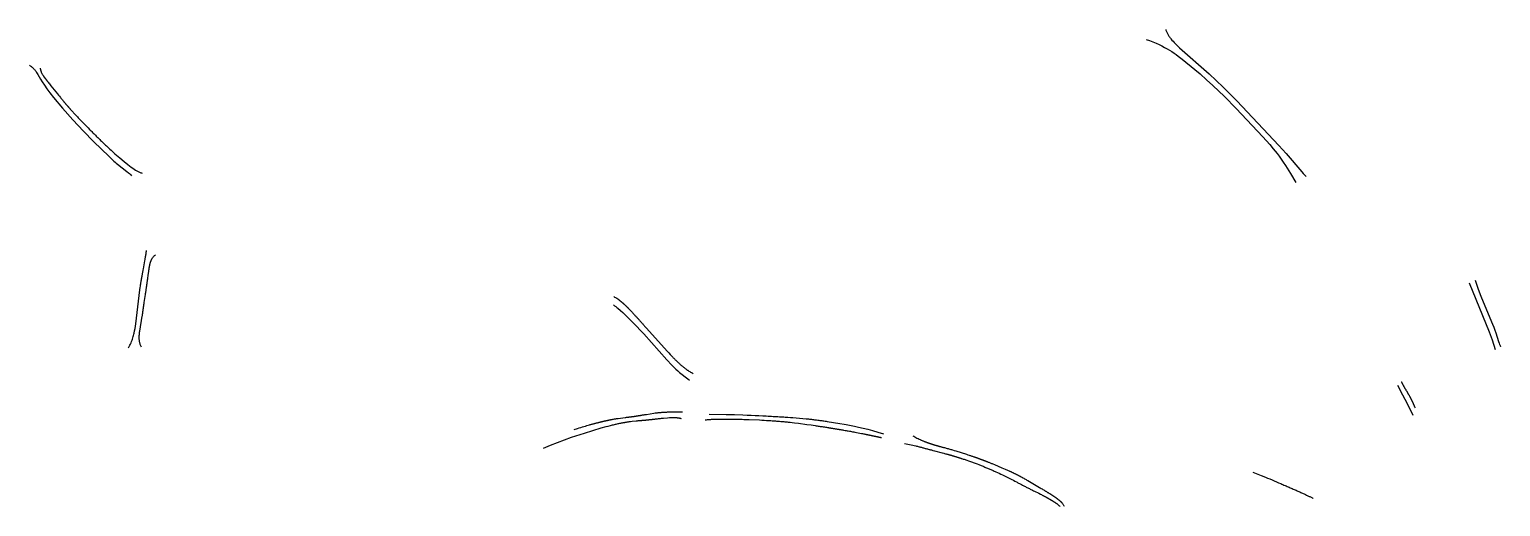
# Model space of a CAD drawing. Header units: metres. Extents: x 653 to 1977, y 530 to 958.
import ezdxf

# ---------------------------------------------------------------- set-up
doc = ezdxf.new("R2010")
doc.units = ezdxf.units.M
doc.layers.add('road2', color=15, linetype='Continuous', true_color=0xbf3f3f)

msp = doc.modelspace()

# ---------------------------------------------------------------- linework, layer by layer
at = {"layer": 'road2'}
for points in [[(1675.2, 958.2), (1675.3, 957.9), (1675.4, 957.6), (1675.6, 957), (1675.8, 956.4), (1676.1, 955.8), (1676.4, 955.2), (1676.7, 954.6), (1677, 954), (1677.4, 953.4), (1677.7, 952.8), (1678.1, 952.2), (1678.5, 951.6), (1678.9, 951), (1679.4, 950.5), (1679.8, 949.9), (1680.8, 948.7), (1681.8, 947.6), (1682.9, 946.4), (1684, 945.3), (1685.2, 944.1), (1687.6, 941.8), (1714.3, 918.4), (1720.6, 912.5), (1726.9, 906.4), (1739.2, 894), (1776.9, 854.1), (1783.6, 846.7), (1797.6, 830.3), (1799, 828.8), (1800.4, 827.4), (1801, 826.8), (1801.6, 826.2)], [(1657.5, 949.3), (1660.7, 948.2), (1663.7, 947), (1666.6, 945.8), (1669.3, 944.6), (1671.8, 943.4), (1674.2, 942.1), (1676.5, 940.9), (1678.7, 939.6), (1680.8, 938.3), (1682.8, 936.9), (1684.7, 935.6), (1686.5, 934.3), (1690, 931.6), (1693.4, 928.9), (1706.1, 918.3), (1712, 913.1), (1717.6, 908), (1728, 898), (1738.5, 887.3), (1762.6, 861.7), (1768.8, 854.9), (1772, 851.1), (1773.7, 849), (1775.4, 846.8), (1777.2, 844.4), (1779.1, 841.8), (1781, 839), (1783, 835.9), (1787.4, 828.9), (1792.2, 820.7)], [(652.5, 926), (653.2, 925.6), (653.8, 925.1), (654.3, 924.8), (654.8, 924.4), (655.3, 924), (655.8, 923.6), (656.2, 923.2), (656.6, 922.8), (656.9, 922.4), (657.3, 922), (657.6, 921.6), (657.9, 921.2), (658.2, 920.8), (658.5, 920.4), (659, 919.6), (660.1, 917.8), (662.5, 913.6), (664.1, 911.1), (666, 908.3), (668.3, 905), (671, 901.3), (674.3, 897.1), (682.4, 887.4), (691.6, 876.9), (701.1, 866.8), (710.2, 857.7), (724.3, 844), (728.6, 840), (729.6, 839.1), (730.6, 838.2), (731.7, 837.3), (740.3, 830.7), (741.8, 829.4), (742.5, 828.8), (743.2, 828.1), (743.8, 827.5), (744.4, 826.8)], [(1948.2, 730.6), (1966.2, 686.5), (1968.9, 679.3), (1971.8, 670.7)], [(1953.7, 732.9), (1956.4, 724.8), (1958.7, 718.5), (1960.8, 713.4), (1969.3, 693.5), (1970.5, 690.6), (1971.4, 688), (1972.3, 685.5), (1974.8, 677.7), (1975.3, 676.4), (1975.7, 675.3), (1975.9, 674.8), (1976.1, 674.3), (1976.2, 674.1), (1976.3, 673.8), (1976.4, 673.6), (1976.5, 673.4)], [(1178.2, 710.7), (1179.2, 710), (1180.2, 709.3), (1181.2, 708.5), (1182.2, 707.7), (1184.4, 705.8), (1186.6, 703.8), (1191.2, 699.4), (1196, 694.7), (1205.4, 684.6), (1226.3, 661.3), (1230.7, 656.6), (1232.6, 654.7), (1234.4, 653), (1236.1, 651.5), (1237.6, 650.1), (1245.1, 644.3), (1246.5, 643)], [(1883.7, 638.6), (1888.4, 630), (1892.5, 622), (1897.7, 611.6)]]:
    msp.add_lwpolyline(points, dxfattribs=at)
at = {"layer": 'road2', "extrusion": (0.47835, 0.862663, 0.164296)}
msp.add_lwpolyline([(-1267, -191.9), (-1267.6, -191.9), (-1268.2, -191.9), (-1268.8, -192), (-1269.4, -192), (-1270, -192.1), (-1270.6, -192.2), (-1271.2, -192.3), (-1271.9, -192.4), (-1272.5, -192.5), (-1273.2, -192.6), (-1273.8, -192.8), (-1274.5, -193), (-1275.9, -193.4), (-1277.3, -193.8), (-1278.7, -194.3), (-1280.2, -194.9), (-1281.6, -195.5), (-1283.2, -196.2), (-1284.7, -196.9), (-1286.3, -197.7), (-1288, -198.6), (-1289.6, -199.5), (-1293.1, -201.6), (-1296.6, -203.8), (-1300.3, -206.3), (-1304.1, -209.1), (-1308.1, -212.1), (-1312.2, -215.3), (-1316.4, -218.7), (-1320.8, -222.4)], dxfattribs=at)
at = {"layer": 'road2'}
for points in [[(662.1, 923.4, 30.1), (662.2, 923.3, 30.1), (662.2, 923.3, 30.1), (662.2, 923.2, 30.1), (662.2, 923.2, 30.1), (662.2, 923.1, 30.1), (662.2, 923.1, 30.1), (662.2, 923, 30.1), (662.2, 923, 30.1), (662.3, 922.9, 30.1), (662.3, 922.9, 30.1), (662.3, 922.9, 30), (662.3, 922.8, 30), (662.3, 922.8, 30), (662.3, 922.7, 30), (662.3, 922.7, 30), (662.3, 922.6, 30), (662.3, 922.6, 29.9), (662.4, 922.6, 29.9), (662.4, 922.5, 29.9), (662.4, 922.5, 29.9), (662.4, 922.4, 29.8), (662.4, 922.4, 29.8), (662.4, 922.4, 29.8), (662.4, 922.3, 29.7), (662.4, 922.3, 29.7), (662.4, 922.2, 29.7), (662.5, 922.2, 29.7), (662.5, 922.1, 29.6), (662.5, 922.1, 29.6), (662.5, 922.1, 29.5), (662.5, 922, 29.5), (662.5, 921.9, 29.4), (662.6, 921.8, 29.3), (662.6, 921.8, 29.2), (662.6, 921.7, 29.1), (662.6, 921.6, 29), (662.6, 921.5, 28.9), (662.7, 921.5, 28.8), (662.7, 921.4, 28.7), (662.7, 921.3, 28.6), (662.7, 921.2, 28.5), (662.8, 921.1, 28.2), (662.8, 921, 28), (662.9, 920.8, 27.7), (662.9, 920.7, 27.5), (663, 920.6, 27.2), (663, 920.4, 26.9), (663, 920.3, 26.6), (663.1, 920.1, 25.9), (663.2, 919.8, 25.2), (663.4, 919.4, 23.8), (663.6, 918.9, 22.3), (664, 918.1, 19.2), (664.3, 917.7, 17.7), (664.5, 917.3, 16.4), (664.7, 917.1, 15.7), (664.8, 916.9, 15.1), (664.9, 916.8, 14.8), (665, 916.7, 14.5), (665, 916.6, 14.3), (665.1, 916.5, 14), (665.2, 916.4, 13.8), (665.3, 916.2, 13.6), (665.3, 916.2, 13.5), (665.3, 916.1, 13.4), (665.4, 916.1, 13.3), (665.4, 916, 13.2), (665.5, 916, 13.1), (665.5, 915.9, 13), (665.6, 915.8, 12.9), (665.6, 915.8, 12.8), (665.6, 915.7, 12.7), (665.7, 915.7, 12.7), (665.7, 915.7, 12.7), (665.7, 915.6, 12.6), (665.7, 915.6, 12.6), (665.7, 915.6, 12.6), (665.8, 915.6, 12.6), (665.8, 915.5, 12.5), (665.8, 915.5, 12.5), (665.8, 915.5, 12.5), (665.9, 915.4, 12.4), (665.9, 915.4, 12.4), (665.9, 915.4, 12.4), (665.9, 915.3, 12.4), (666, 915.3, 12.4), (666, 915.3, 12.3), (666, 915.2, 12.3), (666, 915.2, 12.3), (666, 915.2, 12.3), (666.1, 915.2, 12.3), (666.1, 915.1, 12.3), (666.1, 915.1, 12.2), (666.1, 915.1, 12.2), (666.2, 915, 12.2), (666.2, 915, 12.2), (666.2, 915, 12.2), (666.2, 914.9, 12.2), (666.3, 914.9, 12.2), (666.3, 914.9, 12.2), (666.3, 914.8, 12.2), (666.3, 914.8, 12.2), (666.4, 914.8, 12.2), (666.4, 914.7, 12.2), (666.4, 914.7, 12.2), (666.4, 914.7, 12.2), (666.5, 914.6, 12.2), (666.5, 914.6, 12.2), (666.5, 914.6, 12.2), (666.5, 914.5, 12.2), (666.6, 914.5, 12.2), (666.6, 914.5, 12.2), (666.6, 914.4, 12.2), (666.6, 914.4, 12.2), (666.7, 914.4, 12.2), (666.7, 914.3, 12.2), (666.7, 914.3, 12.2), (666.7, 914.3, 12.3), (666.8, 914.2, 12.3), (666.8, 914.2, 12.3), (666.8, 914.2, 12.3), (666.8, 914.1, 12.3), (666.9, 914.1, 12.3), (666.9, 914, 12.4), (667, 914, 12.4), (667, 913.9, 12.4), (667.1, 913.8, 12.5), (667.1, 913.8, 12.5), (667.2, 913.7, 12.6), (667.2, 913.6, 12.7), (667.3, 913.5, 12.7), (667.3, 913.5, 12.8), (667.4, 913.4, 12.9), (667.5, 913.3, 12.9), (667.5, 913.2, 13), (667.6, 913.2, 13.1), (667.6, 913.1, 13.2), (667.8, 912.9, 13.4), (667.9, 912.8, 13.6), (668, 912.6, 13.8), (668.1, 912.5, 14), (668.3, 912.3, 14.3), (668.4, 912.1, 14.5), (668.6, 911.8, 15.1), (668.9, 911.5, 15.7), (669.2, 911.1, 16.3), (669.5, 910.8, 17), (670, 910.1, 18.5), (670.6, 909.3, 20.2), (671.9, 907.7, 24), (677.8, 900.3, 43), (678.6, 899.3, 45.5), (679.5, 898.2, 47.8), (680.4, 897.1, 50.1), (680.8, 896.6, 51.2), (681.3, 896, 52.3), (681.7, 895.5, 53.3), (682.2, 894.9, 54.3), (682.7, 894.4, 55.3), (683.1, 893.8, 56.2), (683.4, 893.5, 56.6), (683.6, 893.2, 57), (683.9, 892.9, 57.4), (684.1, 892.6, 57.8), (684.4, 892.3, 58.2), (684.6, 892, 58.5), (684.9, 891.7, 58.8), (685.1, 891.5, 59.2), (685.4, 891.2, 59.5), (685.6, 890.9, 59.8), (685.9, 890.6, 60), (686.1, 890.3, 60.3), (686.3, 890.1, 60.4), (686.4, 890, 60.5), (686.5, 889.8, 60.7), (686.7, 889.7, 60.8), (686.8, 889.5, 60.9), (686.9, 889.4, 61), (687, 889.2, 61.1), (687.2, 889.1, 61.1), (687.3, 888.9, 61.2), (687.4, 888.8, 61.3), (687.6, 888.6, 61.4), (687.7, 888.4, 61.5), (687.8, 888.3, 61.5), (688, 888.1, 61.6), (688.1, 888, 61.6), (688.3, 887.8, 61.7), (688.4, 887.7, 61.7), (688.5, 887.5, 61.8), (688.7, 887.4, 61.8), (688.8, 887.2, 61.8), (688.9, 887.1, 61.8), (689.1, 886.9, 61.8), (689.2, 886.8, 61.9), (689.3, 886.6, 61.9), (689.5, 886.4, 61.9), (689.6, 886.3, 61.8), (689.8, 886.1, 61.8), (689.9, 886, 61.8), (690, 885.8, 61.8), (690.2, 885.7, 61.8), (690.3, 885.5, 61.7), (690.5, 885.3, 61.7), (690.6, 885.2, 61.6), (690.8, 885, 61.6), (690.9, 884.9, 61.5), (691, 884.7, 61.5), (691.2, 884.6, 61.4), (691.3, 884.4, 61.3), (691.5, 884.2, 61.2), (691.6, 884.1, 61.2), (691.8, 883.9, 61.1), (691.9, 883.8, 61), (692.2, 883.4, 60.8), (692.5, 883.1, 60.6), (692.8, 882.8, 60.3), (693.1, 882.5, 60.1), (693.4, 882.2, 59.8), (693.7, 881.8, 59.5), (694, 881.5, 59.3), (694.3, 881.2, 58.9), (694.6, 880.9, 58.6), (695.2, 880.2, 57.9), (695.8, 879.6, 57.2), (696.4, 878.9, 56.4), (697, 878.3, 55.6), (697.6, 877.6, 54.7), (698.9, 876.3, 52.9), (705.4, 869.7, 43.2), (706.7, 868.4, 41.4), (707.3, 867.7, 40.5), (708, 867, 39.6), (708.7, 866.4, 38.8), (709.3, 865.7, 38.1), (710, 865.1, 37.3), (710.7, 864.4, 36.7), (711.3, 863.8, 36), (712, 863.1, 35.4), (712.6, 862.5, 34.9), (713.3, 861.8, 34.4), (714, 861.2, 33.9), (714.6, 860.5, 33.5), (715.3, 859.9, 33.1), (715.9, 859.3, 32.7), (716.6, 858.6, 32.4), (717.3, 858, 32.1), (717.9, 857.4, 31.8), (718.6, 856.8, 31.5), (719.2, 856.1, 31.3), (719.8, 855.5, 31.1), (720.5, 854.9, 30.9), (721.1, 854.3, 30.8), (721.8, 853.7, 30.7), (722.4, 853.1, 30.5), (723, 852.6, 30.4), (723.6, 852, 30.4), (724.9, 850.8, 30.2), (726.1, 849.7, 30.2), (729.5, 846.6, 30.1), (733.8, 842.8, 30.1), (737.7, 839.5, 30.1), (741.1, 836.8, 30.1), (742.7, 835.6, 30.1), (744.1, 834.5, 30.1), (745.5, 833.5, 30.1), (746.8, 832.7, 30.1), (748, 831.9, 30.1), (748.6, 831.5, 30.1), (749.2, 831.2, 30.1), (749.8, 830.9, 30.1), (750.4, 830.6, 30.1), (750.9, 830.3, 30.1), (751.5, 830, 30.1), (752.1, 829.8, 30.1), (752.7, 829.5, 30.1), (753.3, 829.3, 30.1), (754, 829.1, 30.1)], [(741.7, 672.2, 30.1), (742.4, 673.4, 30.1), (743, 674.5, 30.1), (743.5, 675.6, 30.1), (744, 676.8, 30.1), (744.5, 677.9, 30.1), (744.9, 678.9, 30.1), (745.3, 680, 30.1), (745.6, 681.1, 30.1), (746, 682.2, 30.1), (746.3, 683.2, 30.1), (746.5, 684.3, 30.1), (746.8, 685.3, 30.1), (747.2, 687.4, 30.1), (747.6, 689.5, 30.1), (748.2, 693.7, 30.1), (751.9, 724.4, 30.1), (752.2, 726.4, 30.1), (752.4, 727.5, 30.1), (752.4, 728, 30), (752.5, 728.5, 30), (752.6, 729, 30), (752.7, 729.5, 29.9), (752.8, 730, 29.8), (752.8, 730.5, 29.7), (752.9, 731, 29.6), (753, 731.5, 29.5), (753.1, 731.7, 29.4), (753.1, 732, 29.3), (753.1, 732.2, 29.3), (753.2, 732.5, 29.2), (753.2, 732.7, 29.1), (753.3, 733, 29), (753.3, 733.2, 28.9), (753.4, 733.5, 28.8), (753.4, 733.7, 28.7), (753.4, 734, 28.5), (753.5, 734.2, 28.4), (753.5, 734.5, 28.3), (753.6, 734.7, 28.1), (753.6, 735, 28), (753.7, 735.2, 27.8), (753.7, 735.5, 27.7), (753.8, 735.7, 27.5), (753.8, 736, 27.3), (753.9, 736.3, 27.1), (753.9, 736.5, 26.9), (754, 736.8, 26.7), (754, 737, 26.5), (754.1, 737.6, 26.1), (754.2, 738.1, 25.6), (754.3, 738.6, 25.1), (754.4, 739.2, 24.5), (754.5, 739.7, 23.9), (754.6, 740.2, 23.3), (754.7, 740.8, 22.6), (754.8, 741.4, 21.9), (754.9, 741.9, 21.1), (755.1, 743.1, 19.5), (756.4, 750.2, 8.5), (756.6, 751.4, 6.8), (756.7, 752, 5.9), (756.8, 752.6, 5.2), (756.9, 753.2, 4.4), (757, 753.8, 3.7), (757.1, 754.1, 3.4), (757.1, 754.4, 3.1), (757.2, 754.7, 2.8), (757.2, 755, 2.5), (757.3, 755.2, 2.2), (757.3, 755.5, 1.9), (757.4, 755.8, 1.7), (757.4, 756.1, 1.4), (757.5, 756.4, 1.2), (757.5, 756.6, 1.1), (757.5, 756.7, 1), (757.5, 756.8, 0.9), (757.6, 757, 0.8), (757.6, 757.1, 0.7), (757.6, 757.3, 0.7), (757.6, 757.4, 0.6), (757.6, 757.6, 0.5), (757.7, 757.7, 0.4), (757.7, 757.8, 0.4), (757.7, 758, 0.3), (757.7, 758.1, 0.3), (757.7, 758.3, 0.2), (757.8, 758.4, 0.2), (757.8, 758.6, 0.1), (757.8, 758.7, 0.1), (757.8, 758.8, 0.1), (757.8, 758.9, 0.1), (757.8, 759, 0), (757.9, 759, 0), (757.9, 759.1, 0), (757.9, 759.2, 0), (757.9, 759.3, 0), (757.9, 759.3, 0), (757.9, 759.4, 0), (757.9, 759.5, 0), (757.9, 759.5, 0)], [(753.4, 672.7, 30.1), (753.1, 673.3, 30.1), (752.8, 674, 30.1), (752.5, 674.6, 30.1), (752.3, 675.2, 30.1), (752.1, 675.8, 30.1), (752, 676.4, 30.1), (751.8, 676.9, 30.1), (751.7, 677.5, 30.1), (751.6, 678, 30.1), (751.5, 678.5, 30.1), (751.5, 679, 30.1), (751.4, 679.5, 30.1), (751.4, 679.9, 30.1), (751.4, 680.4, 30.1), (751.3, 680.9, 30.1), (751.3, 681.3, 30.1), (751.3, 682.3, 30.1), (751.4, 683.2, 30.1), (751.5, 684.2, 30.1), (751.6, 685.1, 30.1), (751.7, 686.1, 30.1), (751.8, 687.2, 30.1), (754.1, 700.5, 30.1), (754.2, 701.1, 30.1), (754.2, 701.4, 30.1), (754.3, 701.8, 30), (754.3, 702.1, 30), (754.4, 702.4, 30), (754.4, 702.8, 29.9), (754.5, 703.1, 29.9), (754.5, 703.4, 29.8), (754.6, 703.8, 29.7), (754.6, 704.1, 29.6), (754.6, 704.3, 29.6), (754.7, 704.4, 29.5), (754.7, 704.6, 29.4), (754.7, 704.8, 29.4), (754.7, 705, 29.3), (754.7, 705.1, 29.2), (754.8, 705.3, 29.2), (754.8, 705.5, 29.1), (754.8, 705.7, 29), (754.8, 705.8, 28.9), (754.9, 706, 28.8), (754.9, 706.2, 28.7), (754.9, 706.4, 28.6), (754.9, 706.5, 28.5), (755, 706.7, 28.4), (755, 706.9, 28.3), (755, 707.1, 28.1), (755.1, 707.3, 28), (755.1, 707.6, 27.7), (755.2, 708, 27.4), (755.2, 708.4, 27.1), (755.3, 708.8, 26.8), (755.3, 709.2, 26.4), (755.4, 709.5, 26), (755.4, 709.9, 25.6), (755.5, 710.3, 25.1), (755.6, 710.7, 24.6), (755.6, 711.1, 24.1), (755.7, 712, 23), (755.9, 712.8, 21.8), (757, 720.1, 10.9), (757.1, 721, 9.6), (757.2, 721.9, 8.3), (757.4, 722.9, 7.1), (757.5, 723.4, 6.6), (757.5, 723.8, 6), (757.6, 724.3, 5.5), (757.7, 724.8, 5), (757.7, 725.3, 4.6), (757.8, 725.7, 4.1), (757.9, 726.2, 3.7), (757.9, 726.7, 3.4), (758, 727.2, 3), (758, 727.4, 2.9), (758.1, 727.7, 2.7), (758.1, 727.9, 2.5), (758.1, 728.1, 2.4), (758.2, 728.4, 2.3), (758.2, 728.6, 2.1), (758.2, 728.8, 2), (758.3, 729.1, 1.9), (758.3, 729.3, 1.7), (758.4, 729.6, 1.6), (758.4, 729.8, 1.5), (758.4, 730, 1.4), (758.5, 730.5, 1.2), (758.6, 731, 1.1), (758.6, 731.5, 0.9), (758.7, 732, 0.8), (758.8, 732.5, 0.6), (758.8, 733, 0.5), (758.9, 733.5, 0.4), (759, 733.9, 0.3), (759, 734.4, 0.3), (759.1, 734.9, 0.2), (759.2, 735.4, 0.2), (759.3, 736.5, 0.1), (759.5, 737.5, 0), (759.9, 740.6, 0), (760, 741.7, 0), (760.1, 742.2, 0), (760.2, 742.5, 0), (760.2, 742.8, 0.1), (760.2, 743, 0.1), (760.3, 743.3, 0.1), (760.3, 743.6, 0.2), (760.4, 743.8, 0.2), (760.4, 744.1, 0.3), (760.4, 744.4, 0.3), (760.5, 744.7, 0.4), (760.5, 744.8, 0.4), (760.5, 744.9, 0.5), (760.6, 745.1, 0.5), (760.6, 745.2, 0.6), (760.6, 745.3, 0.6), (760.6, 745.5, 0.7), (760.7, 745.6, 0.7), (760.7, 745.7, 0.8), (760.7, 745.9, 0.9), (760.8, 746, 0.9), (760.8, 746.1, 1), (760.8, 746.3, 1.1), (760.8, 746.4, 1.1), (760.9, 746.5, 1.2), (760.9, 746.7, 1.3), (760.9, 746.8, 1.4), (761, 746.9, 1.5), (761, 747.1, 1.6), (761, 747.2, 1.7), (761, 747.3, 1.8), (761.1, 747.5, 1.9), (761.1, 747.6, 2), (761.1, 747.7, 2.1), (761.2, 747.9, 2.3), (761.2, 748, 2.4), (761.3, 748.1, 2.5), (761.3, 748.2, 2.7), (761.3, 748.4, 2.8), (761.4, 748.5, 2.9), (761.4, 748.6, 3.1), (761.5, 748.9, 3.4), (761.6, 749.1, 3.8), (761.6, 749.4, 4.1), (761.7, 749.6, 4.5), (761.8, 749.9, 4.9), (761.9, 750.1, 5.4), (762, 750.4, 5.8), (762.1, 750.6, 6.3), (762.2, 750.8, 6.8), (762.3, 751.1, 7.4), (762.4, 751.3, 7.9), (762.5, 751.5, 8.5), (762.6, 751.8, 9.1), (762.7, 752, 9.8), (763, 752.4, 11.2), (763.2, 752.9, 12.7), (763.5, 753.3, 14.4), (763.8, 753.7, 16.2), (764.1, 754.1, 18.1), (764.4, 754.4, 20.2), (765.2, 755.1, 24.8), (765.9, 755.8, 30.1)], [(1178.6, 718.2, 30.1), (1179.2, 717.8, 27.4), (1179.9, 717.5, 25), (1180.5, 717.1, 22.8), (1180.8, 716.9, 21.8), (1181.1, 716.7, 20.8), (1181.4, 716.5, 19.9), (1181.7, 716.3, 19.1), (1182, 716.1, 18.3), (1182.3, 715.9, 17.6), (1182.6, 715.7, 16.9), (1182.9, 715.5, 16.3), (1183, 715.3, 16), (1183.2, 715.2, 15.7), (1183.3, 715.1, 15.4), (1183.4, 715, 15.2), (1183.6, 714.9, 14.9), (1183.7, 714.8, 14.7), (1183.9, 714.7, 14.5), (1184, 714.6, 14.3), (1184.2, 714.5, 14.1), (1184.3, 714.4, 13.9), (1184.4, 714.2, 13.7), (1184.6, 714.1, 13.5), (1184.7, 714, 13.4), (1184.9, 713.9, 13.2), (1184.9, 713.9, 13.1), (1185, 713.8, 13.1), (1185.1, 713.7, 13), (1185.1, 713.7, 12.9), (1185.2, 713.6, 12.9), (1185.3, 713.6, 12.8), (1185.4, 713.5, 12.8), (1185.4, 713.5, 12.7), (1185.5, 713.4, 12.7), (1185.6, 713.3, 12.6), (1185.6, 713.3, 12.6), (1185.7, 713.2, 12.5), (1185.8, 713.2, 12.5), (1185.8, 713.1, 12.4), (1185.9, 713, 12.4), (1186, 713, 12.4), (1186, 712.9, 12.3), (1186.1, 712.9, 12.3), (1186.2, 712.8, 12.3), (1186.3, 712.8, 12.2), (1186.3, 712.7, 12.2), (1186.4, 712.6, 12.2), (1186.5, 712.6, 12.2), (1186.5, 712.5, 12.2), (1186.6, 712.5, 12.2), (1186.7, 712.4, 12.1), (1186.7, 712.3, 12.1), (1186.8, 712.3, 12.1), (1186.9, 712.2, 12.1), (1186.9, 712.2, 12.1), (1187, 712.1, 12.1), (1187.1, 712, 12.1), (1187.1, 712, 12.1), (1187.2, 711.9, 12.1), (1187.3, 711.9, 12.1), (1187.3, 711.8, 12.1), (1187.4, 711.7, 12.1), (1187.5, 711.7, 12.1), (1187.5, 711.6, 12.1), (1187.6, 711.6, 12.2), (1187.7, 711.5, 12.2), (1187.7, 711.4, 12.2), (1187.8, 711.4, 12.2), (1187.9, 711.3, 12.2), (1187.9, 711.3, 12.3), (1188, 711.2, 12.3), (1188.1, 711.1, 12.3), (1188.3, 710.9, 12.4), (1188.4, 710.8, 12.5), (1188.5, 710.7, 12.5), (1188.7, 710.6, 12.6), (1188.8, 710.5, 12.7), (1188.9, 710.3, 12.8), (1189, 710.2, 12.9), (1189.2, 710.1, 13), (1189.3, 710, 13.1), (1189.4, 709.8, 13.2), (1189.6, 709.7, 13.3), (1189.7, 709.6, 13.5), (1189.9, 709.3, 13.7), (1190.2, 709.1, 14), (1190.5, 708.8, 14.3), (1190.7, 708.6, 14.6), (1191, 708.3, 14.9), (1191.2, 708.1, 15.3), (1191.4, 707.8, 15.6), (1191.9, 707.3, 16.4), (1192.9, 706.3, 17.9), (1195.3, 703.8, 21.9), (1195.7, 703.3, 22.6), (1196.2, 702.8, 23.3), (1196.6, 702.3, 23.9), (1197.1, 701.8, 24.5), (1197.5, 701.3, 25.1), (1198, 700.8, 25.6), (1198.4, 700.3, 26.1), (1198.9, 699.9, 26.5), (1199.1, 699.6, 26.7), (1199.3, 699.4, 26.9), (1199.5, 699.1, 27.1), (1199.8, 698.9, 27.3), (1200, 698.7, 27.5), (1200.2, 698.4, 27.7), (1200.4, 698.2, 27.8), (1200.6, 697.9, 28), (1200.8, 697.7, 28.1), (1201.1, 697.5, 28.3), (1201.3, 697.2, 28.4), (1201.5, 697, 28.5), (1201.9, 696.5, 28.8), (1202.3, 696, 29), (1202.8, 695.6, 29.2), (1203.2, 695.1, 29.3), (1203.6, 694.6, 29.5), (1204.1, 694.1, 29.6), (1204.5, 693.7, 29.7), (1204.9, 693.2, 29.8), (1205.3, 692.7, 29.9), (1205.8, 692.2, 30), (1206.2, 691.7, 30), (1207.1, 690.8, 30.1), (1207.9, 689.8, 30.1), (1226.5, 669.1, 30.1), (1227.9, 667.6, 30.1), (1229.2, 666.2, 30.1), (1229.9, 665.5, 30), (1230.6, 664.8, 29.9), (1231.3, 664, 29.8), (1231.7, 663.7, 29.7), (1232, 663.3, 29.7), (1232.4, 662.9, 29.6), (1232.7, 662.6, 29.5), (1233.1, 662.2, 29.3), (1233.5, 661.9, 29.2), (1233.8, 661.5, 29.1), (1234.2, 661.1, 28.9), (1234.6, 660.8, 28.7), (1234.9, 660.4, 28.5), (1235.3, 660.1, 28.3), (1235.7, 659.7, 28.1), (1236, 659.4, 27.9), (1236.4, 659, 27.6), (1236.8, 658.7, 27.3), (1237.2, 658.3, 27), (1237.5, 658, 26.7), (1237.9, 657.6, 26.4), (1238.3, 657.3, 26), (1238.6, 657, 25.6), (1239, 656.7, 25.2), (1239.4, 656.3, 24.8), (1239.8, 656, 24.3), (1240.2, 655.7, 23.8), (1240.5, 655.4, 23.3), (1240.9, 655.1, 22.8), (1241.3, 654.8, 22.2), (1241.7, 654.5, 21.6), (1242, 654.2, 21), (1242.4, 653.9, 20.3), (1242.8, 653.6, 19.7), (1243.2, 653.3, 18.9), (1243.5, 653, 18.2), (1243.9, 652.7, 17.4), (1244.3, 652.5, 16.6), (1244.6, 652.2, 15.8), (1245, 652, 14.9), (1245.4, 651.7, 14), (1245.8, 651.5, 13), (1246.1, 651.2, 12), (1246.9, 650.8, 9.9), (1247.6, 650.4, 7.7), (1248.3, 650, 5.3), (1249, 649.6, 2.7), (1249.8, 649.2, 0)], [(1887.2, 641.7, 0), (1887.3, 641.6, 0), (1887.3, 641.4, 0), (1887.4, 641.3, 0), (1887.5, 641.1, 0), (1887.6, 641, 0.1), (1887.7, 640.8, 0.1), (1887.7, 640.7, 0.1), (1887.8, 640.6, 0.2), (1887.9, 640.4, 0.2), (1887.9, 640.3, 0.3), (1888, 640.1, 0.3), (1888.1, 640, 0.4), (1888.2, 639.9, 0.4), (1888.2, 639.7, 0.5), (1888.3, 639.6, 0.6), (1888.4, 639.5, 0.7), (1888.5, 639.3, 0.7), (1888.5, 639.2, 0.8), (1888.6, 639.1, 0.9), (1888.7, 638.9, 1), (1888.7, 638.8, 1.1), (1888.8, 638.7, 1.2), (1888.9, 638.6, 1.3), (1888.9, 638.4, 1.4), (1889, 638.3, 1.6), (1889.1, 638.2, 1.7), (1889.1, 638.1, 1.8), (1889.2, 637.9, 1.9), (1889.3, 637.8, 2.1), (1889.3, 637.7, 2.2), (1889.5, 637.5, 2.5), (1889.6, 637.2, 2.8), (1889.7, 637, 3.1), (1889.9, 636.8, 3.4), (1890, 636.6, 3.7), (1890.1, 636.4, 4.1), (1890.2, 636.2, 4.4), (1890.3, 635.9, 4.8), (1890.5, 635.7, 5.2), (1890.7, 635.3, 5.9), (1890.9, 635, 6.8), (1891.2, 634.6, 7.6), (1891.4, 634.2, 8.5), (1891.8, 633.5, 10.3), (1893.8, 630.2, 19.5), (1894.2, 629.5, 21.1), (1894.4, 629.2, 21.9), (1894.6, 628.8, 22.6), (1894.8, 628.5, 23.3), (1894.9, 628.1, 23.9), (1895, 628, 24.2), (1895.1, 627.8, 24.5), (1895.2, 627.6, 24.8), (1895.3, 627.4, 25.1), (1895.4, 627.2, 25.3), (1895.5, 627.1, 25.6), (1895.6, 626.9, 25.8), (1895.7, 626.7, 26.1), (1895.8, 626.5, 26.3), (1895.9, 626.3, 26.5), (1896, 626.1, 26.7), (1896.1, 626, 26.9), (1896.1, 625.8, 27.1), (1896.2, 625.6, 27.3), (1896.3, 625.4, 27.5), (1896.4, 625.2, 27.7), (1896.5, 625, 27.8), (1896.6, 624.9, 28), (1896.7, 624.7, 28.1), (1896.8, 624.5, 28.3), (1896.9, 624.3, 28.4), (1896.9, 624.1, 28.5), (1897, 623.9, 28.7), (1897.1, 623.8, 28.8), (1897.2, 623.6, 28.9), (1897.3, 623.4, 29), (1897.4, 623.2, 29.1), (1897.4, 623, 29.2), (1897.5, 622.9, 29.3), (1897.6, 622.7, 29.3), (1897.7, 622.5, 29.4), (1897.8, 622.3, 29.5), (1897.9, 622.2, 29.6), (1897.9, 622, 29.6), (1898, 621.8, 29.7), (1898.1, 621.6, 29.7), (1898.2, 621.5, 29.8), (1898.2, 621.3, 29.8), (1898.4, 621, 29.9), (1898.5, 620.7, 30), (1898.7, 620.3, 30), (1898.8, 620, 30), (1898.9, 619.7, 30.1), (1899, 619.5, 30.1), (1899.2, 619.2, 30.1), (1899.4, 618.7, 30.1), (1899.6, 618.2, 30.1)], [(1115.1, 582, 30.1), (1121.4, 584.7, 30.1), (1127.8, 587.2, 30.1), (1140.3, 591.8, 30.1), (1152, 595.6, 30.1), (1167.2, 600.2, 30.1), (1171.5, 601.4, 30), (1173.5, 601.9, 30), (1175.4, 602.4, 29.9), (1177.2, 602.9, 29.7), (1178.1, 603.1, 29.6), (1179, 603.3, 29.5), (1179.9, 603.5, 29.4), (1180.7, 603.7, 29.2), (1181.5, 603.9, 29.1), (1182.3, 604.1, 28.9), (1183.1, 604.2, 28.7), (1183.9, 604.4, 28.5), (1184.7, 604.6, 28.3), (1185.4, 604.7, 28), (1186.2, 604.8, 27.7), (1186.9, 605, 27.4), (1187.6, 605.1, 27.1), (1188, 605.2, 26.9), (1188.3, 605.2, 26.8), (1188.7, 605.3, 26.6), (1189, 605.4, 26.4), (1189.3, 605.4, 26.2), (1189.7, 605.5, 26), (1190, 605.5, 25.8), (1190.4, 605.6, 25.6), (1190.7, 605.6, 25.3), (1191, 605.7, 25.1), (1191.7, 605.8, 24.6), (1192.3, 605.9, 24.1), (1193, 606, 23.6), (1193.6, 606, 23), (1194.9, 606.2, 21.9), (1198.6, 606.6, 18.3), (1199.9, 606.7, 17.1), (1200.5, 606.8, 16.5), (1201.1, 606.8, 16), (1201.8, 606.9, 15.5), (1202.4, 606.9, 15), (1202.7, 607, 14.8), (1203.1, 607, 14.5), (1203.4, 607, 14.3), (1203.7, 607, 14.1), (1204.1, 607.1, 13.9), (1204.4, 607.1, 13.7), (1204.7, 607.1, 13.5), (1205.1, 607.2, 13.3), (1205.4, 607.2, 13.2), (1205.8, 607.2, 13), (1206.1, 607.2, 12.9), (1206.5, 607.3, 12.7), (1206.8, 607.3, 12.6), (1207.2, 607.3, 12.5), (1207.4, 607.4, 12.5), (1207.5, 607.4, 12.4), (1207.7, 607.4, 12.4), (1207.9, 607.4, 12.3), (1208.1, 607.4, 12.3), (1208.3, 607.4, 12.3), (1208.4, 607.5, 12.3), (1208.6, 607.5, 12.2), (1208.8, 607.5, 12.2), (1209, 607.5, 12.2), (1209.2, 607.5, 12.2), (1209.4, 607.6, 12.2), (1209.6, 607.6, 12.2), (1209.8, 607.6, 12.2), (1209.9, 607.6, 12.2), (1210.1, 607.6, 12.2), (1210.3, 607.7, 12.2), (1210.5, 607.7, 12.2), (1210.7, 607.7, 12.2), (1210.9, 607.7, 12.2), (1211.1, 607.7, 12.2), (1211.3, 607.8, 12.3), (1211.5, 607.8, 12.3), (1211.7, 607.8, 12.4), (1211.9, 607.8, 12.4), (1212.1, 607.8, 12.4), (1212.3, 607.9, 12.5), (1212.5, 607.9, 12.6), (1212.7, 607.9, 12.6), (1212.9, 607.9, 12.7), (1213.4, 608, 12.8), (1213.8, 608, 13), (1214.2, 608.1, 13.2), (1214.6, 608.1, 13.4), (1215.1, 608.2, 13.6), (1215.5, 608.2, 13.8), (1215.9, 608.3, 14), (1216.4, 608.3, 14.3), (1216.8, 608.4, 14.5), (1217.7, 608.5, 15.1), (1218.6, 608.6, 15.7), (1219.6, 608.7, 16.4), (1220.5, 608.8, 17), (1221.4, 608.9, 17.7), (1223.2, 609.1, 19.2), (1226.9, 609.4, 22.3), (1228.7, 609.5, 23.8), (1230.4, 609.6, 25.2), (1231.3, 609.6, 25.9), (1232.1, 609.6, 26.6), (1232.9, 609.6, 27.2), (1233.7, 609.6, 27.7), (1234.1, 609.5, 28), (1234.5, 609.5, 28.2), (1234.8, 609.5, 28.5), (1235.2, 609.5, 28.7), (1235.6, 609.4, 28.9), (1235.9, 609.4, 29.1), (1236.3, 609.3, 29.3), (1236.4, 609.3, 29.4), (1236.6, 609.3, 29.5), (1236.8, 609.3, 29.5), (1237, 609.2, 29.6), (1237.1, 609.2, 29.7), (1237.3, 609.2, 29.7), (1237.4, 609.2, 29.8), (1237.6, 609.1, 29.9), (1237.8, 609.1, 29.9), (1237.9, 609.1, 30), (1238.1, 609, 30), (1238.2, 609, 30), (1238.4, 608.9, 30.1), (1238.5, 608.9, 30.1), (1238.7, 608.9, 30.1), (1238.7, 608.8, 30.1), (1238.8, 608.8, 30.1), (1238.9, 608.8, 30.1), (1239, 608.8, 30.1), (1239, 608.8, 30.1), (1239.1, 608.7, 30.1)], [(1142.8, 598.9, 0), (1145.9, 599.8, 5.3), (1147.4, 600.3, 7.7), (1148.8, 600.7, 9.9), (1150.2, 601.1, 12), (1151.6, 601.5, 13.9), (1152.9, 601.9, 15.7), (1154.2, 602.3, 17.3), (1155.5, 602.6, 18.8), (1156.7, 603, 20.2), (1157.3, 603.2, 20.8), (1157.9, 603.3, 21.4), (1158.5, 603.5, 22), (1159, 603.6, 22.5), (1159.6, 603.8, 23), (1160.2, 603.9, 23.5), (1160.7, 604.1, 23.9), (1161.3, 604.2, 24.3), (1161.8, 604.4, 24.7), (1162.3, 604.5, 25.1), (1162.8, 604.7, 25.4), (1163.3, 604.8, 25.7), (1163.9, 604.9, 26), (1164.4, 605.1, 26.3), (1164.8, 605.2, 26.5), (1165.1, 605.2, 26.6), (1165.3, 605.3, 26.7), (1165.6, 605.4, 26.8), (1165.8, 605.4, 26.9), (1166, 605.5, 27), (1166.3, 605.5, 27.1), (1166.5, 605.6, 27.1), (1166.8, 605.7, 27.2), (1167, 605.7, 27.3), (1167.2, 605.8, 27.3), (1167.4, 605.8, 27.4), (1167.7, 605.9, 27.4), (1167.9, 605.9, 27.4), (1168.1, 606, 27.5), (1168.3, 606, 27.5), (1168.6, 606.1, 27.5), (1168.8, 606.2, 27.6), (1169, 606.2, 27.6), (1169.2, 606.3, 27.6), (1169.4, 606.3, 27.6), (1169.7, 606.4, 27.6), (1169.9, 606.4, 27.6), (1170.1, 606.5, 27.6), (1170.3, 606.5, 27.6), (1170.5, 606.6, 27.6), (1170.7, 606.6, 27.5), (1170.9, 606.6, 27.5), (1171.1, 606.7, 27.5), (1171.3, 606.7, 27.4), (1171.5, 606.8, 27.4), (1171.7, 606.8, 27.4), (1171.9, 606.9, 27.3), (1172.1, 606.9, 27.3), (1172.3, 607, 27.2), (1172.7, 607, 27.1), (1173.1, 607.1, 27), (1173.5, 607.2, 26.9), (1173.9, 607.3, 26.7), (1174.3, 607.4, 26.5), (1174.7, 607.4, 26.4), (1175, 607.5, 26.2), (1175.4, 607.6, 26), (1175.8, 607.7, 25.8), (1176.1, 607.7, 25.6), (1176.5, 607.8, 25.3), (1176.9, 607.9, 25.1), (1177.6, 608, 24.6), (1178.3, 608.1, 24.1), (1179, 608.3, 23.6), (1179.7, 608.4, 23), (1180.3, 608.5, 22.4), (1181, 608.6, 21.8), (1182.3, 608.8, 20.6), (1188.6, 609.6, 14.5), (1189.2, 609.7, 14), (1189.8, 609.8, 13.5), (1190.4, 609.8, 13), (1191, 609.9, 12.5), (1191.3, 609.9, 12.3), (1191.6, 610, 12.1), (1191.9, 610, 11.9), (1192.2, 610.1, 11.7), (1192.5, 610.1, 11.5), (1192.8, 610.1, 11.3), (1193.1, 610.2, 11.2), (1193.5, 610.2, 11), (1193.8, 610.3, 10.9), (1194.1, 610.3, 10.7), (1194.4, 610.3, 10.6), (1194.7, 610.4, 10.5), (1194.8, 610.4, 10.4), (1195, 610.4, 10.4), (1195.1, 610.4, 10.3), (1195.3, 610.5, 10.3), (1195.5, 610.5, 10.3), (1195.6, 610.5, 10.2), (1195.8, 610.5, 10.2), (1195.9, 610.5, 10.2), (1196.1, 610.6, 10.1), (1196.2, 610.6, 10.1), (1196.4, 610.6, 10.1), (1196.5, 610.6, 10.1), (1196.7, 610.6, 10.1), (1196.9, 610.7, 10), (1197, 610.7, 10), (1197.2, 610.7, 10), (1197.3, 610.7, 10), (1197.5, 610.8, 10), (1197.7, 610.8, 10.1), (1197.8, 610.8, 10.1), (1198, 610.8, 10.1), (1198.1, 610.9, 10.1), (1198.3, 610.9, 10.1), (1198.5, 610.9, 10.2), (1198.6, 610.9, 10.2), (1198.8, 611, 10.2), (1198.9, 611, 10.3), (1199.1, 611, 10.3), (1199.4, 611.1, 10.4), (1199.7, 611.1, 10.5), (1200.1, 611.2, 10.6), (1200.4, 611.2, 10.7), (1200.7, 611.3, 10.9), (1201.1, 611.3, 11), (1201.4, 611.4, 11.2), (1201.7, 611.4, 11.3), (1202, 611.5, 11.5), (1202.4, 611.5, 11.7), (1202.7, 611.6, 11.9), (1203, 611.6, 12.1), (1203.7, 611.8, 12.5), (1204.4, 611.9, 13), (1205.1, 612, 13.5), (1205.7, 612.1, 14), (1206.4, 612.2, 14.5), (1207.8, 612.4, 15.7), (1214.5, 613.5, 21.8), (1215.8, 613.7, 23), (1217.1, 613.8, 24.1), (1217.8, 613.9, 24.6), (1218.4, 614, 25.1), (1219.1, 614, 25.6), (1219.7, 614.1, 26), (1220.4, 614.2, 26.4), (1221, 614.2, 26.8), (1221.6, 614.3, 27.1), (1222.3, 614.3, 27.4), (1222.9, 614.4, 27.7), (1223.5, 614.4, 28), (1224.2, 614.4, 28.3), (1224.8, 614.5, 28.5), (1225.4, 614.5, 28.7), (1226.1, 614.5, 28.9), (1226.7, 614.6, 29.1), (1227.4, 614.6, 29.2), (1228, 614.6, 29.4), (1228.7, 614.6, 29.5), (1229.3, 614.6, 29.6), (1230, 614.6, 29.7), (1230.7, 614.6, 29.8), (1231.4, 614.6, 29.9), (1232.8, 614.7, 30), (1234.2, 614.6, 30), (1237.2, 614.6, 30.1), (1240.4, 614.6, 30.1)], [(1264.2, 612.6, 0), (1279.5, 612.4, 0.1), (1287.2, 612.2, 0.3), (1294.7, 611.9, 0.6), (1298.4, 611.8, 0.9), (1302.1, 611.6, 1.2), (1305.6, 611.5, 1.6), (1309.1, 611.3, 2.1), (1312.5, 611.1, 2.7), (1314.1, 611.1, 3), (1315.7, 611, 3.4), (1317.3, 610.9, 3.7), (1318.9, 610.8, 4.1), (1320.4, 610.7, 4.6), (1321.9, 610.6, 5), (1323.4, 610.5, 5.5), (1324.8, 610.5, 6), (1326.2, 610.4, 6.6), (1327.6, 610.3, 7.1), (1328.9, 610.2, 7.7), (1330.2, 610.1, 8.3), (1331.4, 610.1, 8.9), (1332.7, 610, 9.6), (1335.1, 609.8, 10.9), (1337.4, 609.7, 12.3), (1339.6, 609.5, 13.7), (1351.7, 608.5, 21.8), (1353.6, 608.3, 23), (1354.5, 608.2, 23.6), (1355.4, 608.1, 24.1), (1356.4, 608, 24.6), (1357.3, 607.9, 25.1), (1358.2, 607.8, 25.6), (1359.2, 607.6, 26), (1360.1, 607.5, 26.4), (1361, 607.4, 26.8), (1362, 607.3, 27.1), (1362.9, 607.2, 27.4), (1363.9, 607, 27.7), (1364.8, 606.9, 28), (1365.8, 606.8, 28.3), (1366.7, 606.7, 28.5), (1367.6, 606.5, 28.7), (1368.6, 606.4, 28.9), (1369.5, 606.3, 29.1), (1370.5, 606.1, 29.2), (1372.4, 605.8, 29.5), (1374.3, 605.5, 29.7), (1376.2, 605.2, 29.9), (1378.1, 604.9, 30), (1380, 604.6, 30), (1387.5, 603.3, 30.1), (1395, 601.9, 30.1), (1398.8, 601, 30.1), (1402.8, 600.1, 30.1), (1407, 599, 30.1), (1411.4, 597.8, 30.1), (1416.1, 596.4, 30.1), (1421.1, 594.8, 30.1)], [(1260.7, 607.5, 0), (1261.8, 607.6, 2.7), (1262.9, 607.7, 5.3), (1264, 607.8, 7.7), (1264.6, 607.9, 8.8), (1265.2, 607.9, 9.9), (1265.8, 607.9, 11), (1266.3, 608, 12), (1266.9, 608, 13), (1267.5, 608, 14), (1268.1, 608, 14.9), (1268.7, 608.1, 15.8), (1269.3, 608.1, 16.6), (1269.9, 608.1, 17.4), (1270.5, 608.1, 18.2), (1271.1, 608.1, 18.9), (1271.7, 608.2, 19.7), (1272.4, 608.2, 20.3), (1273, 608.2, 21), (1273.6, 608.2, 21.6), (1274.2, 608.2, 22.2), (1274.9, 608.2, 22.8), (1275.5, 608.2, 23.3), (1276.1, 608.2, 23.8), (1276.8, 608.2, 24.3), (1277.4, 608.2, 24.8), (1278, 608.2, 25.2), (1278.7, 608.2, 25.6), (1279.3, 608.2, 26), (1280, 608.2, 26.4), (1280.6, 608.2, 26.7), (1281.3, 608.2, 27), (1281.9, 608.2, 27.3), (1282.6, 608.2, 27.6), (1283.2, 608.2, 27.9), (1283.9, 608.2, 28.1), (1284.5, 608.2, 28.3), (1285.1, 608.2, 28.5), (1285.8, 608.2, 28.7), (1286.4, 608.2, 28.9), (1287.1, 608.1, 29.1), (1287.7, 608.1, 29.2), (1288.4, 608.1, 29.3), (1289, 608.1, 29.5), (1289.7, 608.1, 29.6), (1290.3, 608.1, 29.7), (1291.6, 608, 29.8), (1292.9, 608, 29.9), (1294.1, 608, 30), (1295.4, 607.9, 30.1), (1297.9, 607.8, 30.1), (1300.3, 607.7, 30.1), (1309.5, 607.4, 30), (1311.6, 607.3, 30), (1313.8, 607.1, 29.9), (1315.8, 607, 29.7), (1317.9, 606.9, 29.5), (1319.9, 606.8, 29.2), (1320.9, 606.7, 29.1), (1321.9, 606.6, 28.9), (1322.9, 606.6, 28.7), (1323.9, 606.5, 28.5), (1324.8, 606.4, 28.3), (1325.8, 606.4, 28), (1326.8, 606.3, 27.7), (1327.7, 606.2, 27.4), (1328.7, 606.1, 27.1), (1329.7, 606, 26.8), (1330.6, 605.9, 26.4), (1331.6, 605.9, 26), (1332.5, 605.8, 25.6), (1333.5, 605.7, 25.1), (1334.4, 605.6, 24.6), (1335.3, 605.5, 24.1), (1336.3, 605.4, 23.6), (1337.2, 605.3, 23), (1339.1, 605.1, 21.8), (1341, 604.9, 20.6), (1344.8, 604.4, 17.9), (1352.2, 603.4, 12.3), (1356, 602.9, 9.6), (1357.8, 602.6, 8.3), (1359.7, 602.3, 7.1), (1360.6, 602.2, 6.6), (1361.5, 602, 6), (1362.4, 601.9, 5.5), (1363.4, 601.8, 5), (1364.3, 601.6, 4.6), (1365.2, 601.5, 4.1), (1366.1, 601.4, 3.7), (1367, 601.2, 3.4), (1368, 601.1, 3), (1368.9, 600.9, 2.7), (1369.8, 600.8, 2.5), (1370.7, 600.7, 2.2), (1371.6, 600.5, 2), (1372.1, 600.4, 1.9), (1372.6, 600.4, 1.9), (1373, 600.3, 1.8), (1373.5, 600.2, 1.7), (1373.9, 600.1, 1.7), (1374.4, 600.1, 1.6), (1374.9, 600, 1.6), (1375.3, 599.9, 1.6), (1375.8, 599.8, 1.5), (1376.2, 599.8, 1.5), (1376.7, 599.7, 1.5), (1377.2, 599.6, 1.5), (1377.6, 599.5, 1.5), (1378.1, 599.5, 1.6), (1378.6, 599.4, 1.6), (1379, 599.3, 1.6), (1379.5, 599.2, 1.7), (1380, 599.2, 1.8), (1380.4, 599.1, 1.8), (1380.9, 599, 1.9), (1381.4, 598.9, 2), (1381.8, 598.9, 2.1), (1382.3, 598.8, 2.2), (1382.8, 598.7, 2.3), (1383.3, 598.6, 2.5), (1383.7, 598.5, 2.6), (1384.2, 598.5, 2.7), (1384.7, 598.4, 2.9), (1385.2, 598.3, 3.1), (1385.6, 598.2, 3.3), (1386.6, 598, 3.6), (1387.6, 597.9, 4.1), (1388.5, 597.7, 4.5), (1389.5, 597.5, 5.1), (1390.5, 597.3, 5.6), (1391.4, 597.2, 6.2), (1392.4, 597, 6.8), (1393.4, 596.8, 7.5), (1394.4, 596.6, 8.3), (1395.4, 596.4, 9), (1401.4, 595.3, 13.8), (1402.4, 595.1, 14.5), (1403.3, 594.9, 15.2), (1403.8, 594.8, 15.5), (1404.3, 594.7, 15.8), (1404.8, 594.6, 16.1), (1405.3, 594.5, 16.4), (1405.7, 594.4, 16.7), (1406.2, 594.3, 16.9), (1406.7, 594.2, 17.1), (1406.9, 594.2, 17.2), (1407.1, 594.1, 17.3), (1407.3, 594.1, 17.4), (1407.6, 594, 17.5), (1407.8, 594, 17.6), (1408, 593.9, 17.7), (1408.2, 593.9, 17.7), (1408.5, 593.8, 17.8), (1408.7, 593.8, 17.8), (1408.9, 593.8, 17.9), (1409.1, 593.7, 17.9), (1409.3, 593.7, 18), (1409.6, 593.6, 18), (1409.8, 593.6, 18), (1410, 593.5, 18), (1410.1, 593.5, 18), (1410.2, 593.5, 18), (1410.3, 593.5, 18), (1410.4, 593.4, 18), (1410.5, 593.4, 18), (1410.6, 593.4, 18), (1410.7, 593.4, 18), (1410.8, 593.4, 18), (1410.9, 593.3, 18), (1411, 593.3, 18), (1411.1, 593.3, 17.9), (1411.2, 593.3, 17.9), (1411.3, 593.2, 17.9), (1411.5, 593.2, 17.9), (1411.6, 593.2, 17.8), (1411.7, 593.2, 17.8), (1411.8, 593.2, 17.8), (1411.9, 593.1, 17.8), (1412, 593.1, 17.7), (1412.1, 593.1, 17.7), (1412.2, 593.1, 17.6), (1412.3, 593.1, 17.6), (1412.4, 593, 17.6), (1412.4, 593, 17.5), (1412.5, 593, 17.5), (1412.6, 593, 17.4), (1412.7, 593, 17.4), (1412.8, 592.9, 17.3), (1412.9, 592.9, 17.2), (1413, 592.9, 17.2), (1413.1, 592.9, 17.1), (1413.2, 592.9, 17.1), (1413.3, 592.8, 17), (1413.4, 592.8, 16.9), (1413.5, 592.8, 16.8), (1413.6, 592.8, 16.8), (1413.7, 592.8, 16.7), (1413.8, 592.7, 16.6), (1413.9, 592.7, 16.5), (1414, 592.7, 16.4), (1414.1, 592.7, 16.3), (1414.3, 592.6, 16.1), (1414.5, 592.6, 15.9), (1414.7, 592.5, 15.7), (1414.8, 592.5, 15.4), (1415, 592.5, 15.2), (1415.2, 592.4, 14.9), (1415.3, 592.4, 14.7), (1415.5, 592.4, 14.4), (1415.7, 592.3, 14.1), (1415.8, 592.3, 13.8), (1416, 592.3, 13.5), (1416.2, 592.2, 13.2), (1416.3, 592.2, 12.9), (1416.5, 592.1, 12.5), (1416.6, 592.1, 12.2), (1416.8, 592.1, 11.8), (1417.1, 592, 11), (1417.3, 592, 10.2), (1417.6, 591.9, 9.3), (1417.9, 591.8, 8.3), (1418.1, 591.8, 7.3), (1418.4, 591.7, 6.3), (1418.6, 591.7, 5.1), (1418.8, 591.6, 3.9), (1419, 591.6, 2.7), (1419.4, 591.5, 0)], [(1440.1, 586.2, 30.1), (1443.1, 585.7, 30.1), (1444.6, 585.4, 30.1), (1446, 585.1, 30), (1447.5, 584.7, 30), (1448.9, 584.4, 29.9), (1450.3, 584, 29.7), (1451, 583.9, 29.6), (1451.8, 583.7, 29.5), (1452.5, 583.5, 29.4), (1453.2, 583.3, 29.2), (1453.9, 583.1, 29.1), (1454.6, 583, 28.9), (1455.3, 582.8, 28.7), (1456, 582.6, 28.5), (1456.6, 582.4, 28.3), (1457.3, 582.2, 28), (1458, 582, 27.7), (1458.7, 581.8, 27.4), (1459.4, 581.7, 27.1), (1460.1, 581.5, 26.8), (1460.8, 581.3, 26.4), (1461.5, 581.1, 26), (1462.2, 580.9, 25.6), (1462.9, 580.7, 25.1), (1463.6, 580.5, 24.6), (1464.3, 580.4, 24.1), (1465, 580.2, 23.6), (1465.6, 580, 23), (1467, 579.6, 21.8), (1474, 577.8, 15.7), (1475.4, 577.4, 14.5), (1476.2, 577.2, 14), (1476.9, 577, 13.5), (1477.6, 576.9, 13), (1478.3, 576.7, 12.5), (1479, 576.5, 12.1), (1479.4, 576.4, 11.9), (1479.7, 576.3, 11.7), (1480.1, 576.2, 11.5), (1480.4, 576.1, 11.3), (1480.8, 576, 11.2), (1481.2, 575.9, 11), (1481.5, 575.8, 10.9), (1481.9, 575.7, 10.7), (1482.3, 575.6, 10.6), (1482.6, 575.4, 10.5), (1483, 575.3, 10.4), (1483.4, 575.2, 10.3), (1483.7, 575.1, 10.2), (1484.1, 575, 10.2), (1484.3, 575, 10.1), (1484.4, 574.9, 10.1), (1484.6, 574.9, 10.1), (1484.8, 574.8, 10.1), (1485, 574.8, 10.1), (1485.2, 574.7, 10), (1485.4, 574.6, 10), (1485.6, 574.6, 10), (1485.7, 574.5, 10), (1485.9, 574.5, 10), (1486.1, 574.4, 10.1), (1486.3, 574.4, 10.1), (1486.5, 574.3, 10.1), (1486.7, 574.3, 10.1), (1487, 574.1, 10.2), (1487.4, 574, 10.2), (1487.8, 573.9, 10.3), (1488.1, 573.8, 10.4), (1488.5, 573.7, 10.5), (1488.9, 573.6, 10.6), (1489.3, 573.4, 10.7), (1489.6, 573.3, 10.9), (1490, 573.2, 11), (1490.4, 573.1, 11.2), (1490.8, 573, 11.3), (1491.2, 572.8, 11.5), (1491.5, 572.7, 11.7), (1492.3, 572.5, 12.1), (1493, 572.2, 12.5), (1493.8, 572, 13), (1494.6, 571.7, 13.5), (1495.3, 571.4, 14), (1496.1, 571.2, 14.5), (1497.6, 570.7, 15.7), (1505.4, 567.8, 21.8), (1506.9, 567.2, 23), (1507.7, 566.9, 23.6), (1508.5, 566.6, 24.1), (1509.2, 566.3, 24.6), (1510, 566, 25.1), (1510.8, 565.7, 25.6), (1511.6, 565.4, 26), (1512.3, 565, 26.4), (1513.1, 564.7, 26.8), (1513.9, 564.4, 27.1), (1514.7, 564.1, 27.4), (1515.4, 563.7, 27.7), (1516.2, 563.4, 28), (1517, 563.1, 28.3), (1517.7, 562.8, 28.5), (1518.5, 562.4, 28.7), (1519.3, 562.1, 28.9), (1520, 561.8, 29.1), (1520.8, 561.4, 29.2), (1521.6, 561.1, 29.4), (1522.3, 560.7, 29.5), (1523.8, 560.1, 29.7), (1525.3, 559.4, 29.9), (1526.8, 558.7, 30), (1528.3, 558, 30), (1531.2, 556.6, 30.1), (1536.7, 553.8, 30.1), (1538.1, 553.1, 30.1), (1539.5, 552.4, 30), (1540.8, 551.7, 29.9), (1541.5, 551.4, 29.8), (1542.1, 551, 29.7), (1542.8, 550.7, 29.6), (1543.5, 550.3, 29.5), (1544.2, 550, 29.3), (1544.8, 549.6, 29.2), (1545.5, 549.3, 29), (1546.2, 548.9, 28.8), (1546.9, 548.6, 28.5), (1547.6, 548.2, 28.3), (1548.2, 547.8, 28), (1548.9, 547.5, 27.7), (1549.6, 547.1, 27.3), (1550.3, 546.8, 26.9), (1551, 546.4, 26.5), (1551.8, 546, 26.1), (1552.5, 545.7, 25.6), (1553.2, 545.3, 25.1), (1553.9, 544.9, 24.5), (1554.7, 544.5, 23.9), (1555.4, 544.2, 23.3), (1556.2, 543.8, 22.6), (1557, 543.4, 21.9), (1560.9, 541.5, 17.9), (1562.5, 540.7, 16.4), (1563.3, 540.3, 15.6), (1564.1, 539.8, 14.9), (1564.5, 539.6, 14.6), (1564.9, 539.4, 14.3), (1565.3, 539.2, 14), (1565.7, 539, 13.7), (1566.1, 538.8, 13.5), (1566.5, 538.6, 13.2), (1566.7, 538.5, 13.1), (1566.9, 538.4, 13), (1567.1, 538.3, 12.9), (1567.3, 538.2, 12.8), (1567.5, 538.1, 12.7), (1567.7, 538, 12.6), (1567.9, 537.8, 12.5), (1568.1, 537.7, 12.5), (1568.3, 537.6, 12.4), (1568.5, 537.5, 12.3), (1568.7, 537.4, 12.3), (1568.9, 537.3, 12.2), (1569.1, 537.2, 12.2), (1569.3, 537.1, 12.2), (1569.5, 537, 12.1), (1569.7, 536.9, 12.1), (1569.9, 536.7, 12.1), (1570.1, 536.6, 12.1), (1570.2, 536.6, 12.1), (1570.3, 536.5, 12.1), (1570.4, 536.5, 12.1), (1570.5, 536.4, 12.1), (1570.6, 536.4, 12.1), (1570.7, 536.3, 12.1), (1570.8, 536.2, 12.2), (1570.9, 536.2, 12.2), (1571, 536.1, 12.2), (1571.1, 536.1, 12.2), (1571.2, 536, 12.2), (1571.3, 536, 12.2), (1571.4, 535.9, 12.3), (1571.5, 535.8, 12.3), (1571.6, 535.8, 12.3), (1571.6, 535.7, 12.4), (1571.7, 535.7, 12.4), (1571.8, 535.6, 12.4), (1571.9, 535.6, 12.5), (1572, 535.5, 12.5), (1572.1, 535.5, 12.6), (1572.2, 535.4, 12.6), (1572.3, 535.3, 12.7), (1572.4, 535.3, 12.7), (1572.5, 535.2, 12.8), (1572.6, 535.2, 12.8), (1572.7, 535.1, 12.9), (1572.8, 535, 12.9), (1573, 534.9, 13.1), (1573.2, 534.8, 13.2), (1573.4, 534.7, 13.4), (1573.5, 534.6, 13.5), (1573.7, 534.5, 13.7), (1573.9, 534.3, 13.9), (1574.1, 534.2, 14.1), (1574.3, 534.1, 14.3), (1574.5, 534, 14.5), (1574.6, 533.9, 14.7), (1574.8, 533.7, 14.9), (1575, 533.6, 15.2), (1575.2, 533.5, 15.4), (1575.4, 533.4, 15.7), (1575.6, 533.3, 16), (1575.7, 533.1, 16.3), (1575.9, 533, 16.6), (1576.1, 532.9, 16.9), (1576.3, 532.8, 17.3), (1576.4, 532.7, 17.6), (1576.8, 532.4, 18.3), (1577.1, 532.2, 19.1), (1577.5, 531.9, 19.9), (1577.8, 531.6, 20.8), (1578.1, 531.4, 21.8), (1578.5, 531.1, 22.8), (1578.8, 530.9, 23.9), (1579.1, 530.6, 25), (1579.7, 530.1, 27.4), (1580.3, 529.6, 30.1)], [(1447.7, 593.2, 30.1), (1448.6, 592.7, 27.4), (1449.5, 592.2, 24.8), (1450.4, 591.6, 22.4), (1451.3, 591.1, 20.2), (1452.3, 590.7, 18.1), (1453.2, 590.2, 16.2), (1454.1, 589.7, 14.4), (1454.6, 589.5, 13.6), (1455.1, 589.3, 12.8), (1455.5, 589.1, 12), (1456, 588.9, 11.3), (1456.5, 588.7, 10.6), (1456.9, 588.5, 9.9), (1457.4, 588.3, 9.3), (1457.9, 588.1, 8.7), (1458.4, 587.9, 8.2), (1458.8, 587.7, 7.6), (1459.3, 587.6, 7.1), (1459.8, 587.4, 6.6), (1460.2, 587.2, 6.2), (1460.7, 587, 5.8), (1461.2, 586.9, 5.4), (1461.6, 586.7, 5), (1461.9, 586.6, 4.9), (1462.1, 586.5, 4.7), (1462.3, 586.5, 4.5), (1462.6, 586.4, 4.4), (1462.8, 586.3, 4.2), (1463, 586.2, 4.1), (1463.3, 586.2, 4), (1463.5, 586.1, 3.9), (1463.7, 586, 3.7), (1464, 585.9, 3.6), (1464.2, 585.8, 3.5), (1464.4, 585.8, 3.4), (1464.7, 585.7, 3.3), (1464.9, 585.6, 3.2), (1465.1, 585.6, 3.1), (1465.3, 585.5, 3.1), (1465.6, 585.4, 3), (1465.8, 585.3, 2.9), (1466, 585.3, 2.9), (1466.3, 585.2, 2.8), (1466.5, 585.1, 2.8), (1466.7, 585.1, 2.7), (1467, 585, 2.7), (1467.2, 584.9, 2.6), (1467.4, 584.8, 2.6), (1467.6, 584.8, 2.6), (1467.9, 584.7, 2.6), (1468.1, 584.6, 2.6), (1468.3, 584.6, 2.5), (1468.5, 584.5, 2.5), (1468.8, 584.5, 2.5), (1469, 584.4, 2.5), (1469.2, 584.3, 2.5), (1469.4, 584.3, 2.6), (1469.7, 584.2, 2.6), (1469.9, 584.1, 2.6), (1470.1, 584.1, 2.6), (1470.3, 584, 2.6), (1470.8, 583.9, 2.7), (1471.2, 583.8, 2.8), (1471.7, 583.6, 2.9), (1472.1, 583.5, 3), (1472.6, 583.4, 3.1), (1473, 583.3, 3.3), (1473.4, 583.2, 3.4), (1473.9, 583, 3.6), (1474.3, 582.9, 3.8), (1474.7, 582.8, 3.9), (1475.2, 582.7, 4.1), (1475.6, 582.6, 4.4), (1476, 582.5, 4.6), (1476.9, 582.2, 5), (1477.7, 582, 5.5), (1478.5, 581.8, 6), (1479.3, 581.6, 6.6), (1480.1, 581.3, 7.1), (1480.9, 581.1, 7.7), (1481.7, 580.9, 8.3), (1482.5, 580.7, 8.9), (1483.3, 580.4, 9.6), (1484.8, 580, 10.9), (1486.3, 579.6, 12.3), (1495.9, 576.6, 21.8), (1497.1, 576.1, 23), (1498.4, 575.7, 24.1), (1499, 575.5, 24.6), (1499.6, 575.3, 25.1), (1500.2, 575.1, 25.6), (1500.8, 574.9, 26), (1501.4, 574.7, 26.4), (1502, 574.5, 26.7), (1502.6, 574.3, 27.1), (1502.9, 574.2, 27.2), (1503.1, 574.1, 27.4), (1503.4, 574, 27.5), (1503.7, 573.9, 27.7), (1504, 573.8, 27.8), (1504.3, 573.7, 27.9), (1504.6, 573.6, 28), (1504.9, 573.5, 28.1), (1505.2, 573.4, 28.2), (1505.5, 573.3, 28.3), (1505.7, 573.2, 28.4), (1506, 573.1, 28.5), (1506.3, 573, 28.6), (1506.6, 572.8, 28.6), (1506.9, 572.7, 28.7), (1507.2, 572.6, 28.7), (1507.5, 572.5, 28.8), (1507.7, 572.4, 28.8), (1508, 572.3, 28.8), (1508.3, 572.2, 28.9), (1508.6, 572.1, 28.9), (1508.9, 572, 28.9), (1509.2, 571.9, 28.9), (1509.5, 571.8, 28.9), (1509.7, 571.7, 28.8), (1510, 571.6, 28.8), (1510.3, 571.5, 28.8), (1510.6, 571.4, 28.7), (1510.9, 571.2, 28.7), (1511.2, 571.1, 28.6), (1511.5, 571, 28.6), (1511.8, 570.9, 28.5), (1512, 570.8, 28.4), (1512.3, 570.7, 28.3), (1512.6, 570.6, 28.2), (1512.9, 570.5, 28.1), (1513.2, 570.4, 28), (1513.5, 570.2, 27.9), (1513.8, 570.1, 27.8), (1514.1, 570, 27.7), (1514.4, 569.9, 27.5), (1514.7, 569.8, 27.4), (1515.3, 569.5, 27.1), (1515.9, 569.3, 26.7), (1516.5, 569.1, 26.4), (1517.1, 568.8, 26), (1517.8, 568.6, 25.6), (1518.4, 568.3, 25.1), (1519, 568.1, 24.6), (1519.7, 567.8, 24.1), (1521, 567.3, 23), (1527.8, 564.4, 16.9), (1529.2, 563.8, 15.7), (1530.7, 563.2, 14.5), (1531.4, 562.9, 14), (1532.1, 562.6, 13.5), (1532.8, 562.2, 13), (1533.5, 561.9, 12.5), (1534.3, 561.6, 12.1), (1534.6, 561.4, 11.9), (1535, 561.2, 11.7), (1535.4, 561.1, 11.5), (1535.7, 560.9, 11.3), (1536.1, 560.7, 11.2), (1536.5, 560.6, 11), (1536.8, 560.4, 10.9), (1537.2, 560.2, 10.7), (1537.5, 560, 10.6), (1537.9, 559.9, 10.5), (1538.3, 559.7, 10.4), (1538.6, 559.5, 10.3), (1539, 559.3, 10.2), (1539.4, 559.1, 10.2), (1539.7, 559, 10.1), (1540.1, 558.8, 10.1), (1540.5, 558.6, 10), (1540.7, 558.5, 10), (1540.8, 558.4, 10), (1541, 558.3, 10), (1541.2, 558.2, 10), (1541.6, 558, 10.1), (1541.9, 557.9, 10.1), (1542.3, 557.7, 10.2), (1542.7, 557.5, 10.2), (1543, 557.3, 10.3), (1543.4, 557.1, 10.4), (1543.8, 556.9, 10.5), (1544.1, 556.7, 10.6), (1544.5, 556.5, 10.7), (1544.9, 556.3, 10.9), (1545.2, 556.1, 11), (1545.6, 555.9, 11.2), (1545.9, 555.7, 11.3), (1546.3, 555.5, 11.5), (1546.7, 555.3, 11.7), (1547.4, 554.9, 12.1), (1548.1, 554.5, 12.5), (1548.9, 554.1, 13), (1549.6, 553.7, 13.5), (1550.3, 553.3, 14), (1551.1, 552.9, 14.5), (1552.5, 552.1, 15.7), (1560, 547.7, 21.8), (1561.5, 546.8, 23), (1562.3, 546.3, 23.6), (1563.1, 545.9, 24.1), (1563.9, 545.4, 24.6), (1564.6, 544.9, 25.1), (1565.4, 544.5, 25.6), (1566.2, 544, 26), (1566.6, 543.8, 26.2), (1567, 543.5, 26.4), (1567.4, 543.3, 26.5), (1567.8, 543.1, 26.7), (1568.2, 542.8, 26.9), (1568.6, 542.6, 27), (1568.9, 542.3, 27.1), (1569.3, 542.1, 27.2), (1569.7, 541.9, 27.3), (1570.1, 541.6, 27.4), (1570.5, 541.4, 27.5), (1570.7, 541.3, 27.5), (1570.9, 541.2, 27.5), (1571.1, 541, 27.6), (1571.3, 540.9, 27.6), (1571.4, 540.8, 27.6), (1571.6, 540.7, 27.6), (1571.8, 540.6, 27.6), (1572, 540.4, 27.6), (1572.2, 540.3, 27.6), (1572.4, 540.2, 27.6), (1572.6, 540.1, 27.6), (1572.8, 540, 27.5), (1572.9, 539.8, 27.5), (1573.1, 539.7, 27.5), (1573.3, 539.6, 27.4), (1573.5, 539.5, 27.4), (1573.7, 539.4, 27.4), (1573.9, 539.3, 27.3), (1574, 539.1, 27.3), (1574.2, 539, 27.2), (1574.4, 538.9, 27.1), (1574.6, 538.8, 27.1), (1574.7, 538.7, 27), (1574.9, 538.5, 26.9), (1575.1, 538.4, 26.8), (1575.3, 538.3, 26.7), (1575.4, 538.2, 26.6), (1575.6, 538.1, 26.5), (1575.8, 537.9, 26.4), (1576, 537.8, 26.3), (1576.1, 537.7, 26.1), (1576.3, 537.6, 26), (1576.5, 537.5, 25.9), (1576.6, 537.3, 25.7), (1576.8, 537.2, 25.6), (1576.9, 537.1, 25.4), (1577.1, 537, 25.3), (1577.3, 536.9, 25.1), (1577.4, 536.8, 24.9), (1577.6, 536.6, 24.7), (1577.7, 536.5, 24.5), (1577.9, 536.4, 24.3), (1578, 536.3, 24.1), (1578.2, 536.2, 23.9), (1578.4, 536, 23.7), (1578.5, 535.9, 23.5), (1578.6, 535.8, 23.2), (1578.8, 535.7, 23), (1578.9, 535.6, 22.8), (1579.1, 535.5, 22.5), (1579.4, 535.2, 22), (1579.6, 535, 21.4), (1579.9, 534.8, 20.8), (1580.2, 534.5, 20.2), (1580.4, 534.3, 19.5), (1580.7, 534.1, 18.8), (1580.9, 533.8, 18.1), (1581.1, 533.6, 17.3), (1581.4, 533.4, 16.5), (1581.6, 533.1, 15.7), (1581.8, 532.9, 14.8), (1582, 532.7, 13.9), (1582.2, 532.4, 13), (1582.4, 532.2, 12), (1582.7, 531.8, 9.9), (1583, 531.3, 7.7), (1583.3, 530.9, 5.3), (1583.5, 530.4, 2.7), (1583.7, 530, 0)], [(1753.6, 560.3, 30.1), (1761.1, 557.4, 30.1), (1765, 555.9, 29.9), (1766.9, 555.1, 29.8), (1768.9, 554.3, 29.7), (1770.9, 553.5, 29.5), (1772.9, 552.6, 29.2), (1774.8, 551.8, 28.9), (1776.8, 551, 28.5), (1778.7, 550.2, 28.1), (1779.7, 549.8, 27.9), (1780.7, 549.3, 27.6), (1781.6, 548.9, 27.3), (1782.6, 548.5, 27), (1783.5, 548.1, 26.7), (1784.5, 547.7, 26.4), (1785.4, 547.3, 26), (1786.3, 546.9, 25.6), (1787.2, 546.5, 25.2), (1788.2, 546.1, 24.8), (1789.1, 545.7, 24.3), (1789.9, 545.3, 23.8), (1790.8, 544.9, 23.3), (1791.7, 544.5, 22.8), (1792.5, 544.2, 22.2), (1793.4, 543.8, 21.6), (1794.2, 543.4, 21), (1795.1, 543, 20.3), (1795.9, 542.7, 19.7), (1796.7, 542.3, 18.9), (1797.4, 542, 18.2), (1798.2, 541.6, 17.4), (1799, 541.3, 16.6), (1799.7, 540.9, 15.8), (1800.4, 540.6, 14.9), (1801.1, 540.3, 14), (1801.8, 539.9, 13), (1802.5, 539.6, 12), (1803.1, 539.3, 11), (1803.7, 539, 9.9), (1804.4, 538.7, 8.8), (1804.9, 538.5, 7.7), (1805.5, 538.2, 6.5), (1806.1, 537.9, 5.3), (1806.6, 537.7, 4), (1807.1, 537.4, 2.7), (1807.6, 537.2, 1.4), (1808, 536.9, 0)]]:
    msp.add_polyline3d(points, dxfattribs=at)

doc.saveas('drawing.dxf')
